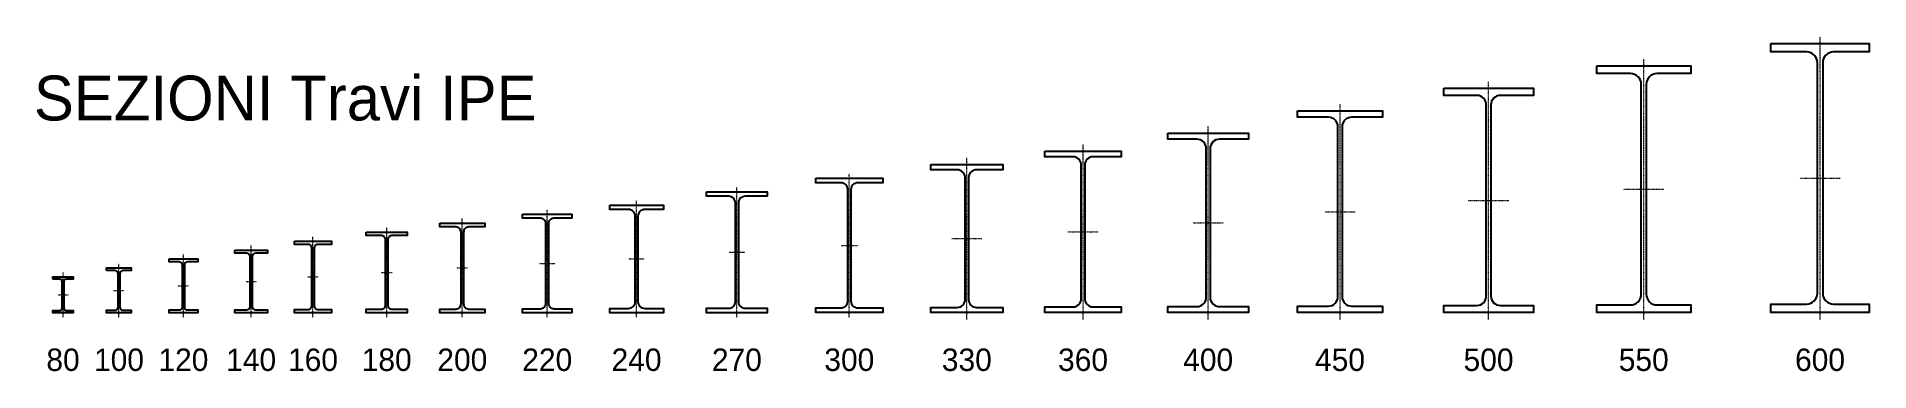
# Model space of a CAD drawing. Header units: millimetres. Extents: x -6949 to 83354, y -55091 to 16861.
# Drawn here: x -6935 to -2845, y -47443 to -46698 of the extents above; entities that cross this region are included whole.
import ezdxf
from ezdxf.enums import TextEntityAlignment as Align

# ---------------------------------------------------------------- set-up
doc = ezdxf.new("R2010")
doc.units = ezdxf.units.MM
doc.linetypes.add('TRATTO-PUNTO', pattern=[1, 0.5, -0.25, 0, -0.25])
doc.layers.add('PROIEZIONI finissime - fine lines', color=251, linetype='Continuous', lineweight=9)
doc.layers.add('SEZIONI acciaio - Steel sections', color=220, linetype='Continuous', lineweight=25)
doc.layers.add('SCRITTE - txt', color=252, linetype='Continuous')

msp = doc.modelspace()

# ---------------------------------------------------------------- texts
at = {"layer": 'SCRITTE - txt'}
msp.add_text('SEZIONI Travi IPE', height=100, dxfattribs=at).set_placement((-5819.4, -46884.4), align=Align.RIGHT)
for s, p in [('80', (-6876.4, -47442.7)), ('100', (-6751.5, -47442.7)), ('120', (-6607.7, -47442.7)), ('140', (-6456.5, -47442.7)), ('160', (-6318.5, -47442.7)), ('180', (-6154, -47442.7)), ('200', (-5985.2, -47442.7)), ('220', (-5795.7, -47442.7)), ('240', (-5596.3, -47442.7)), ('270', (-5372.4, -47442.7)), ('300', (-5121.5, -47442.7)), ('330', (-4859.2, -47442.7)), ('360', (-4599.8, -47442.7)), ('400', (-4320.5, -47442.7)), ('450', (-4026.3, -47442.7)), ('500', (-3694.8, -47442.7)), ('550', (-3348.4, -47442.7)), ('600', (-2954.9, -47442.7))]:
    msp.add_text(s, height=50, dxfattribs=at).set_placement(p, align=Align.CENTER)

# ---------------------------------------------------------------- linework, layer by layer
at = {"layer": 'PROIEZIONI finissime - fine lines', "linetype": 'TRATTO-PUNTO', "ltscale": 0.06}
for p, q in [((-2954.9, -47327.7), (-2954.9, -46697.7)), ((-3348.4, -47327.7), (-3348.4, -46747.7)), ((-3694.8, -47327.7), (-3694.8, -46797.7)), ((-4026.3, -47327.7), (-4026.3, -46847.7)), ((-4320.5, -47327.7), (-4320.5, -46897.7)), ((-4599.8, -47327.7), (-4599.8, -46937.7)), ((-4859.2, -47327.7), (-4859.2, -46967.7)), ((-5372.4, -47323.1), (-5372.4, -47033.1)), ((-5121.5, -47322.7), (-5121.5, -47002.7)), ((-3393.5, -47037.7), (-3303.3, -47037.7)), ((-3000, -47012.7), (-2909.8, -47012.7)), ((-5596.3, -47323.1), (-5596.3, -47063.1)), ((-3739.9, -47062.7), (-3649.7, -47062.7)), ((-5985.2, -47323.1), (-5985.2, -47103.1)), ((-5795.7, -47323.1), (-5795.7, -47083.1)), ((-4354.3, -47112.7), (-4286.8, -47112.7)), ((-4060.1, -47087.7), (-3992.6, -47087.7)), ((-6318.5, -47323.1), (-6318.5, -47143.1)), ((-6154, -47323.1), (-6154, -47123.1)), ((-4892.9, -47147.7), (-4825.4, -47147.7)), ((-4633.6, -47132.7), (-4566.1, -47132.7)), ((-6607.7, -47323.1), (-6607.7, -47183.1)), ((-6456.5, -47323.1), (-6456.5, -47163.1)), ((-5614.3, -47193.1), (-5578.4, -47193.1)), ((-5390.3, -47178.1), (-5354.4, -47178.1)), ((-5139.4, -47162.7), (-5103.5, -47162.7)), ((-6876.4, -47323.1), (-6876.4, -47223.1)), ((-6751.5, -47323.1), (-6751.5, -47203.1)), ((-6468.7, -47243.1), (-6444.3, -47243.1)), ((-6330.7, -47233.1), (-6306.3, -47233.1)), ((-6166.2, -47223.1), (-6141.8, -47223.1)), ((-5997.4, -47213.1), (-5973, -47213.1)), ((-5813.7, -47203.1), (-5777.8, -47203.1)), ((-6888.3, -47273.1), (-6864.5, -47273.1)), ((-6763.4, -47263.1), (-6739.6, -47263.1)), ((-6619.9, -47253.1), (-6595.5, -47253.1))]:
    msp.add_line(p, q, dxfattribs=at)
at = {"layer": 'SEZIONI acciaio - Steel sections'}
for points in [[(-3064.9, -46712.7), (-2844.9, -46712.7), (-2844.9, -46731.7), (-2924.9, -46731.7, 0.414214), (-2948.9, -46755.7), (-2948.9, -47269.7, 0.414214), (-2924.9, -47293.7), (-2844.9, -47293.7), (-2844.9, -47312.7), (-3064.9, -47312.7), (-3064.9, -47293.7), (-2984.9, -47293.7, 0.414214), (-2960.9, -47269.7), (-2960.9, -46755.7, 0.414214), (-2984.9, -46731.7), (-3064.9, -46731.7)], [(-3453.4, -46762.7), (-3243.4, -46762.7), (-3243.4, -46779.9), (-3318.9, -46779.9, 0.414214), (-3342.9, -46803.9), (-3342.9, -47271.5, 0.414214), (-3318.9, -47295.5), (-3243.4, -47295.5), (-3243.4, -47312.7), (-3453.4, -47312.7), (-3453.4, -47295.5), (-3378, -47295.5, 0.414214), (-3354, -47271.5), (-3354, -46803.9, 0.414214), (-3378, -46779.9), (-3453.4, -46779.9)], [(-3794.8, -46812.7), (-3594.8, -46812.7), (-3594.8, -46828.7), (-3668.7, -46828.7, 0.414214), (-3689.7, -46849.7), (-3689.7, -47275.7, 0.414214), (-3668.7, -47296.7), (-3594.8, -47296.7), (-3594.8, -47312.7), (-3794.8, -47312.7), (-3794.8, -47296.7), (-3720.9, -47296.7, 0.414214), (-3699.9, -47275.7), (-3699.9, -46849.7, 0.414214), (-3720.9, -46828.7), (-3794.8, -46828.7)], [(-4121.3, -46862.7), (-3931.3, -46862.7), (-3931.3, -46877.3), (-4000.6, -46877.3, 0.414214), (-4021.6, -46898.3), (-4021.6, -47277.1, 0.414214), (-4000.6, -47298.1), (-3931.3, -47298.1), (-3931.3, -47312.7), (-4121.3, -47312.7), (-4121.3, -47298.1), (-4052, -47298.1, 0.414214), (-4031, -47277.1), (-4031, -46898.3, 0.414214), (-4052, -46877.3), (-4121.3, -46877.3)], [(-4410.5, -46912.7), (-4230.5, -46912.7), (-4230.5, -46926.2), (-4295.2, -46926.2, 0.414214), (-4316.2, -46947.2), (-4316.2, -47278.2, 0.414214), (-4295.2, -47299.2), (-4230.5, -47299.2), (-4230.5, -47312.7), (-4410.5, -47312.7), (-4410.5, -47299.2), (-4345.8, -47299.2, 0.414214), (-4324.8, -47278.2), (-4324.8, -46947.2, 0.414214), (-4345.8, -46926.2), (-4410.5, -46926.2)], [(-4684.8, -46952.7), (-4514.8, -46952.7), (-4514.8, -46965.4), (-4577.8, -46965.4, 0.414214), (-4595.8, -46983.4), (-4595.8, -47282, 0.414214), (-4577.8, -47300), (-4514.8, -47300), (-4514.8, -47312.7), (-4684.8, -47312.7), (-4684.8, -47300), (-4621.8, -47300, 0.414214), (-4603.8, -47282), (-4603.8, -46983.4, 0.414214), (-4621.8, -46965.4), (-4684.8, -46965.4)], [(-4939.2, -46982.7), (-4779.2, -46982.7), (-4779.2, -46994.2), (-4837.4, -46994.2, 0.414214), (-4855.4, -47012.2), (-4855.4, -47283.2, 0.414214), (-4837.4, -47301.2), (-4779.2, -47301.2), (-4779.2, -47312.7), (-4939.2, -47312.7), (-4939.2, -47301.2), (-4880.9, -47301.2, 0.414214), (-4862.9, -47283.2), (-4862.9, -47012.2, 0.414214), (-4880.9, -46994.2), (-4939.2, -46994.2)], [(-5196.5, -47012.7), (-5046.5, -47012.7), (-5046.5, -47023.4), (-5102.9, -47023.4, 0.414214), (-5117.9, -47038.4), (-5117.9, -47287, 0.414214), (-5102.9, -47302), (-5046.5, -47302), (-5046.5, -47312.7), (-5196.5, -47312.7), (-5196.5, -47302), (-5140, -47302, 0.414214), (-5125, -47287), (-5125, -47038.4, 0.414214), (-5140, -47023.4), (-5196.5, -47023.4)], [(-5656.3, -47073.1), (-5536.3, -47073.1), (-5536.3, -47082.9), (-5578.2, -47082.9, 0.414214), (-5593.2, -47097.9), (-5593.2, -47288.3, 0.414214), (-5578.2, -47303.3), (-5536.3, -47303.3), (-5536.3, -47313.1), (-5656.3, -47313.1), (-5656.3, -47303.3), (-5614.4, -47303.3, 0.414214), (-5599.4, -47288.3), (-5599.4, -47097.9, 0.414214), (-5614.4, -47082.9), (-5656.3, -47082.9)], [(-5439.9, -47043.1), (-5304.9, -47043.1), (-5304.9, -47053.3), (-5354.1, -47053.3, 0.414214), (-5369.1, -47068.3), (-5369.1, -47287.9, 0.414214), (-5354.1, -47302.9), (-5304.9, -47302.9), (-5304.9, -47313.1), (-5439.9, -47313.1), (-5439.9, -47302.9), (-5390.7, -47302.9, 0.414214), (-5375.7, -47287.9), (-5375.7, -47068.3, 0.414214), (-5390.7, -47053.3), (-5439.9, -47053.3)], [(-6035.2, -47113.1), (-5935.2, -47113.1), (-5935.2, -47121.6), (-5970.4, -47121.6, 0.414214), (-5982.4, -47133.6), (-5982.4, -47292.6, 0.414214), (-5970.4, -47304.6), (-5935.2, -47304.6), (-5935.2, -47313.1), (-6035.2, -47313.1), (-6035.2, -47304.6), (-6000, -47304.6, 0.414214), (-5988, -47292.6), (-5988, -47133.6, 0.414214), (-6000, -47121.6), (-6035.2, -47121.6)], [(-5850.7, -47093.1), (-5740.7, -47093.1), (-5740.7, -47102.3), (-5780.8, -47102.3, 0.414214), (-5792.8, -47114.3), (-5792.8, -47291.9, 0.414214), (-5780.8, -47303.9), (-5740.7, -47303.9), (-5740.7, -47313.1), (-5850.7, -47313.1), (-5850.7, -47303.9), (-5810.7, -47303.9, 0.414214), (-5798.7, -47291.9), (-5798.7, -47114.3, 0.414214), (-5810.7, -47102.3), (-5850.7, -47102.3)], [(-6359.5, -47153.1), (-6277.5, -47153.1), (-6277.5, -47160.5), (-6307, -47160.5, 0.414214), (-6316, -47169.5), (-6316, -47296.7, 0.414214), (-6307, -47305.7), (-6277.5, -47305.7), (-6277.5, -47313.1), (-6359.5, -47313.1), (-6359.5, -47305.7), (-6330, -47305.7, 0.414214), (-6321, -47296.7), (-6321, -47169.5, 0.414214), (-6330, -47160.5), (-6359.5, -47160.5)], [(-6199.5, -47133.1), (-6108.5, -47133.1), (-6108.5, -47141.1), (-6142.4, -47141.1, 0.414214), (-6151.4, -47150.1), (-6151.4, -47296.1, 0.414214), (-6142.4, -47305.1), (-6108.5, -47305.1), (-6108.5, -47313.1), (-6199.5, -47313.1), (-6199.5, -47305.1), (-6165.7, -47305.1, 0.414214), (-6156.7, -47296.1), (-6156.7, -47150.1, 0.414214), (-6165.7, -47141.1), (-6199.5, -47141.1)], [(-6639.7, -47193.1), (-6575.7, -47193.1), (-6575.7, -47199.4), (-6598.5, -47199.4, 0.414214), (-6605.5, -47206.4), (-6605.5, -47299.8, 0.414214), (-6598.5, -47306.8), (-6575.7, -47306.8), (-6575.7, -47313.1), (-6639.7, -47313.1), (-6639.7, -47306.8), (-6616.9, -47306.8, 0.414214), (-6609.9, -47299.8), (-6609.9, -47206.4, 0.414214), (-6616.9, -47199.4), (-6639.7, -47199.4)], [(-6493, -47173.1), (-6420, -47173.1), (-6420, -47180), (-6447.1, -47180, 0.414214), (-6454.1, -47187), (-6454.1, -47299.2, 0.414214), (-6447.1, -47306.2), (-6420, -47306.2), (-6420, -47313.1), (-6493, -47313.1), (-6493, -47306.2), (-6465.8, -47306.2, 0.414214), (-6458.8, -47299.2), (-6458.8, -47187, 0.414214), (-6465.8, -47180), (-6493, -47180)], [(-6899.4, -47238.3), (-6899.4, -47233.1), (-6853.4, -47233.1), (-6853.4, -47238.3), (-6869.5, -47238.3, 0.414214), (-6874.5, -47243.3), (-6874.5, -47302.9, 0.414214), (-6869.5, -47307.9), (-6853.4, -47307.9), (-6853.4, -47313.1), (-6899.4, -47313.1), (-6899.4, -47307.9), (-6883.3, -47307.9, 0.414214), (-6878.3, -47302.9), (-6878.3, -47243.3, 0.414214), (-6883.3, -47238.3)], [(-6779, -47218.8), (-6779, -47213.1), (-6724, -47213.1), (-6724, -47218.8), (-6742.4, -47218.8, 0.414214), (-6749.4, -47225.8), (-6749.4, -47300.4, 0.414214), (-6742.4, -47307.4), (-6724, -47307.4), (-6724, -47313.1), (-6779, -47313.1), (-6779, -47307.4), (-6760.5, -47307.4, 0.414214), (-6753.5, -47300.4), (-6753.5, -47225.8, 0.414214), (-6760.5, -47218.8)]]:
    msp.add_lwpolyline(points, format="xyb", close=True, dxfattribs=at)

msp.set_redraw_order([(e.dxf.handle, doc.entitydb.next_handle()) for e in msp.query("TEXT MTEXT ATTDEF DIMENSION ARC_DIMENSION")])  # texts and dimensions are drawn at this point

doc.saveas('drawing.dxf')
